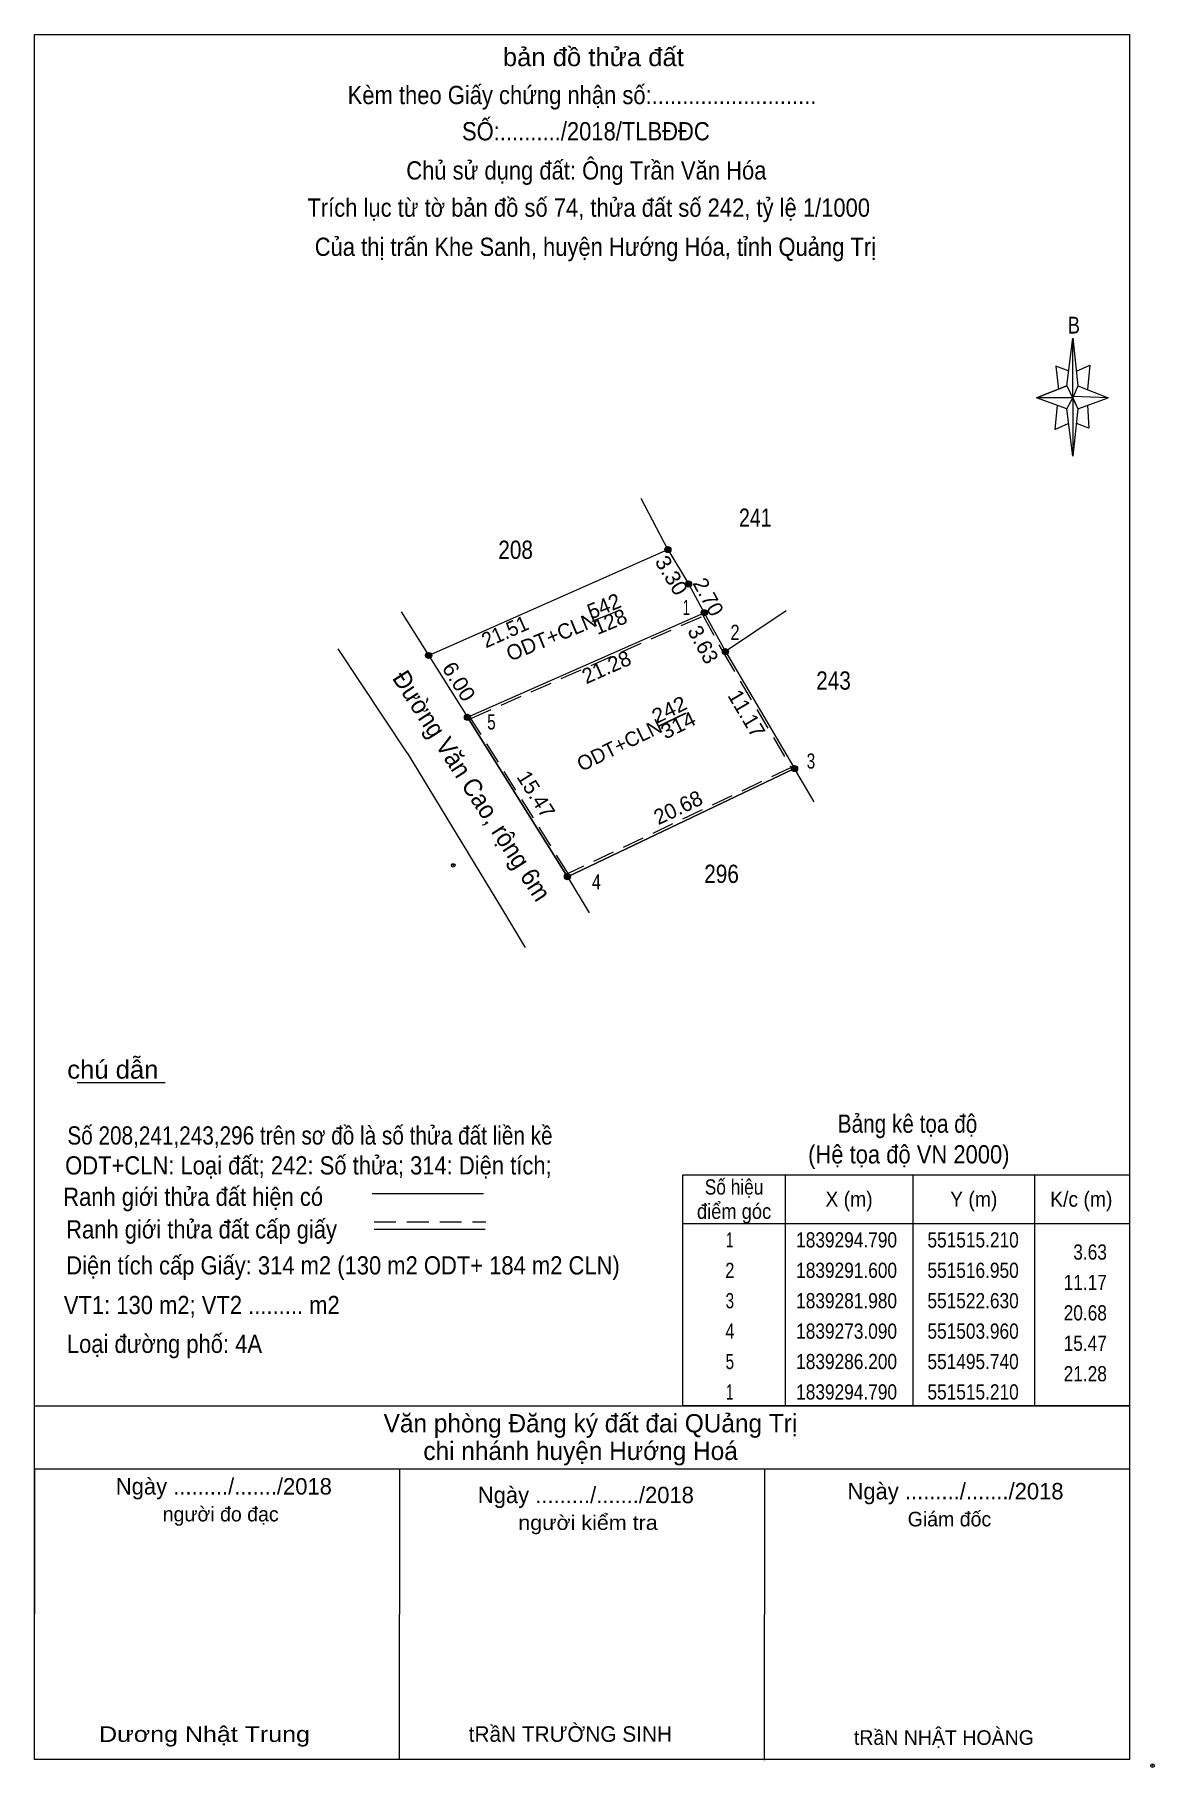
# Model space of a CAD drawing. Header units: metres. Extents: x 551253 to 552054, y 1839191 to 1839365.
# Drawn here: x 551458.9 to 551550.9, y 1839201.1 to 1839343.5 of the extents above; entities that cross this region are included whole.
import ezdxf
from ezdxf.enums import TextEntityAlignment as Align

# ---------------------------------------------------------------- set-up
doc = ezdxf.new("R2010")
doc.units = ezdxf.units.M
doc.header["$LTSCALE"] = 0.6
doc.header["$PDMODE"] = 32
doc.header["$PDSIZE"] = 0.3
doc.linetypes.add('MEDIUM_DASHED', pattern=[4.5, 3, -1.5])
doc.linetypes.add('SHORT_DASHED', pattern=[2.7, 1.5, -1.2])
for name, color, linetype, lineweight in [('1', 7, 'Continuous', 13), ('10', 7, 'Continuous', 13), ('17', 7, 'Continuous', 13), ('2', 7, 'SHORT_DASHED', 13), ('5', 7, 'Continuous', 13), ('6', 7, 'Continuous', 13), ('63', 7, 'Continuous', 13)]:
    doc.layers.add(name, color=color, linetype=linetype, lineweight=lineweight)

msp = doc.modelspace()

# ---------------------------------------------------------------- texts
at = {"layer": '1'}
msp.add_text('tRầN TRƯỜNG SINH', height=1.28, dxfattribs=at).set_placement((551511.29, 1839203.17), align=Align.RIGHT)
at = {"layer": '1', "width": 1.2}
msp.add_text('Dương Nhật Trung', height=1.28, dxfattribs=at).set_placement((551481.52, 1839203.16), align=Align.RIGHT)
at = {"layer": '2'}
for s, width, p in [('241', 0.8, (551518.13, 1839303.06)), ('208', 0.85, (551498.43, 1839300.42)), ('243', 0.85, (551524.565, 1839289.67)), ('296', 0.85, (551515.36, 1839273.78))]:
    msp.add_text(s, height=1.5, dxfattribs=dict(at, width=width)).set_placement(p, align=Align.CENTER)
for s, height, rotation, width, p in [('3.30', 1.25, 300.994, 1.05, (551510.708, 1839298.7418)), ('21.51', 1.25, 23.884, 0.95, (551497.8069, 1839293.8678)), ('6.00', 1.25, 302.127, 1.05, (551493.2361, 1839290.0074)), ('Đường Văn Cao, rộng 6m', 1.5, 302.799, 0.95, (551494.1978, 1839281.3663)), ('242', 1.2, 26.275, 1.1, (551511.3244, 1839287.4888)), ('314', 1.2, 26.275, 1.1, (551512.0594, 1839286.2112))]:
    msp.add_text(s, height=height, rotation=rotation, dxfattribs=dict(at, width=width)).set_placement(p, align=Align.CENTER)
for s, rotation, p in [('2.70', 298.56, (551513.7234, 1839296.9988)), ('542', 22.282, (551505.933, 1839295.9603)), ('ODT+CLN', 22.282, (551501.613, 1839293.461)), ('128', 22.282, (551506.438, 1839294.6842)), ('21.28', 23.807, (551506.1477, 1839290.9528))]:
    msp.add_text(s, height=1.25, rotation=rotation, dxfattribs=at).set_placement(p, align=Align.CENTER)
msp.add_text('ODT+CLN ', height=1.2, rotation=26.275, dxfattribs=at).set_placement((551511.0088, 1839286.4425), align=Align.RIGHT)
at = {"layer": '5'}
for s, height, width, p in [('bản đồ thửa đất', 1.5, 1.05, (551504.82, 1839340.93)), ('Kèm theo Giấy chứng nhận số:...........................', 1.5, 0.9, (551503.89, 1839337.81)), ('SỐ:........../2018/TLBĐĐC', 1.5, 0.9, (551504.205, 1839334.83)), ('Chủ sử dụng đất: Ông Trần Văn Hóa', 1.5, 0.9, (551504.245, 1839331.61)), ('Trích lục từ tờ bản đồ số 74, thửa đất số 242, tỷ lệ 1/1000 ', 1.5, 0.9, (551504.69, 1839328.55)), ('Của thị trấn Khe Sanh, huyện Hướng Hóa, tỉnh Quảng Trị', 1.5, 0.9, (551504.99, 1839325.33)), ('B', 1.378, 0.8, (551544.33, 1839318.95))]:
    msp.add_text(s, height=height, dxfattribs=dict(at, width=width)).set_placement(p, align=Align.CENTER)
at = {"layer": '6'}
for s, width, p in [('chú dẫn', 1.05, (551461.57, 1839257.69)), ('Số 208,241,243,296 trên sơ đồ là số thửa đất liền kề', 0.85, (551461.58, 1839252.27)), ('ODT+CLN: Loại đất; 242: Số thửa; 314: Diện tích;', 0.9, (551461.4, 1839249.81)), ('Ranh giới thửa đất hiện có ', 0.9, (551461.24, 1839247.23)), ('Ranh giới thửa đất cấp giấy', 0.9, (551461.48, 1839244.55)), ('Diện tích cấp Giấy: 314 m2 (130 m2 ODT+ 184 m2 CLN)', 0.9, (551461.49, 1839241.59)), ('VT1: 130 m2; VT2 ......... m2', 0.9, (551461.29, 1839238.33)), ('Loại đường phố: 4A', 0.9, (551461.54, 1839235.14))]:
    msp.add_text(s, height=1.5, dxfattribs=dict(at, width=width)).set_placement(p)
for s, height, width, p in [('Bảng kê tọa độ', 1.5, 0.85, (551530.65, 1839253.24)), ('(Hệ tọa độ VN 2000)', 1.5, 0.9, (551530.755, 1839250.72)), ('người kiểm tra', 1.2, 1.1, (551504.38, 1839220.59))]:
    msp.add_text(s, height=height, dxfattribs=dict(at, width=width)).set_placement(p, align=Align.CENTER)
for s, height, p in [(' Văn phòng Đăng ký đất đai QUảng Trị', 1.5, (551504.305, 1839228.61)), ('chi nhánh huyện Hướng Hoá', 1.5, (551503.77, 1839226.34)), ('Ngày ........./......./2018', 1.35, (551474.445, 1839223.5)), ('Ngày ........./......./2018', 1.35, (551504.205, 1839222.79)), ('Ngày ........./......./2018', 1.35, (551534.595, 1839223.1)), ('người đo đạc', 1.2, (551474.185, 1839221.29)), ('Giám đốc', 1.2, (551534.095, 1839220.88)), ('tRầN NHẬT HOÀNG', 1.2, (551533.64, 1839202.92))]:
    msp.add_text(s, height=height, dxfattribs=at).set_placement(p, align=Align.CENTER)
at = {"layer": '63'}
for s, width, p in [('1', 0.65, (551512.76, 1839295.8)), ('2', 0.8, (551516.84, 1839293.76)), ('5', 0.75, (551496.79, 1839286.39)), ('3', 0.75, (551523.06, 1839283.18)), ('4', 0.8, (551505.44, 1839273.25)), ('3.63', 0.85, (551547.04, 1839242.81)), ('11.17', 0.85, (551547.04, 1839240.31)), ('20.68', 0.85, (551547.04, 1839237.81)), ('15.47', 0.85, (551547.04, 1839235.31)), ('21.28', 0.85, (551547.04, 1839232.81))]:
    msp.add_text(s, height=1.25, dxfattribs=dict(at, width=width)).set_placement(p, align=Align.RIGHT)
for s, rotation, p in [('3.63', 298.61, (551513.2986, 1839293.0793)), ('11.17', 300.559, (551516.8795, 1839287.3878)), ('15.47', 302.088, (551499.5787, 1839280.732)), ('20.68', 25.462, (551512.0563, 1839279.4182))]:
    msp.add_text(s, height=1.25, rotation=rotation, dxfattribs=at).set_placement(p, align=Align.CENTER)
for s, width, p in [('Số hiệu', 0.85, (551516.39, 1839248.16)), ('điểm góc', 0.9, (551516.39, 1839246.16)), ('X (m)', 0.95, (551525.84, 1839247.16)), ('Y (m)', 0.95, (551536.095, 1839247.16)), ('K/c (m)', 0.95, (551544.935, 1839247.16)), ('1', 0.65, (551516.035, 1839243.81)), ('1839294.790', 0.85, (551525.64, 1839243.81)), ('551515.210', 0.85, (551536.04, 1839243.81)), ('2', 0.8, (551516.04, 1839241.31)), ('1839291.600', 0.85, (551525.64, 1839241.31)), ('551516.950', 0.85, (551536.04, 1839241.31)), ('3', 0.75, (551516.04, 1839238.81)), ('1839281.980', 0.85, (551525.64, 1839238.81)), ('551522.630', 0.85, (551536.04, 1839238.81)), ('4', 0.8, (551516.045, 1839236.31)), ('1839273.090', 0.85, (551525.64, 1839236.31)), ('551503.960', 0.85, (551536.04, 1839236.31)), ('5', 0.75, (551516.04, 1839233.81)), ('1839286.200', 0.85, (551525.64, 1839233.81)), ('551495.740', 0.85, (551536.04, 1839233.81)), ('1', 0.65, (551516.035, 1839231.31)), ('1839294.790', 0.85, (551525.64, 1839231.31)), ('551515.210', 0.85, (551536.04, 1839231.31))]:
    msp.add_text(s, height=1.25, dxfattribs=dict(at, width=width)).set_placement(p, align=Align.CENTER)

# ---------------------------------------------------------------- hatches: boundary and pattern name
at = {"layer": '63'}
for points in [[(551511.2, 1839301.19, 1), (551510.7, 1839301.19, 1)], [(551512.9, 1839298.36, 1), (551512.4, 1839298.36, 1)], [(551514.19, 1839295.99, 1), (551513.69, 1839295.99, 1)], [(551515.93, 1839292.8, 1), (551515.43, 1839292.8, 1)], [(551491.53, 1839292.48, 1), (551491.03, 1839292.48, 1)], [(551494.72, 1839287.4, 1), (551494.22, 1839287.4, 1)], [(551521.61, 1839283.18, 1), (551521.11, 1839283.18, 1)], [(551502.94, 1839274.29, 1), (551502.44, 1839274.29, 1)]]:
    msp.add_hatch(color=256, dxfattribs=at).paths.add_polyline_path(points)

# ---------------------------------------------------------------- linework, layer by layer
at = {"layer": '1'}
msp.add_lwpolyline([(551513.94, 1839295.99), (551515.68, 1839292.8), (551521.36, 1839283.18), (551502.69, 1839274.29), (551494.47, 1839287.4)], close=True, dxfattribs=at)
at = {"layer": '1', "linetype": 'MEDIUM_DASHED'}
msp.add_lwpolyline([(551513.85, 1839295.73), (551515.51, 1839292.7), (551521.08, 1839283.27), (551502.76, 1839274.55), (551494.76, 1839287.31)], close=True, dxfattribs=at)
at = {"layer": '1'}
msp.add_point((551493.3, 1839275.23), dxfattribs=at)
at = {"layer": '10'}
for p, q in [((551489.03, 1839296.07), (551494.47, 1839287.4)), ((551489.51, 1839284.47), (551483.83, 1839293.02)), ((551502.69, 1839274.29), (551504.49, 1839271.32))]:
    msp.add_line(p, q, dxfattribs=at)
msp.add_lwpolyline([(551489.51, 1839284.47), (551497.27, 1839271.71), (551499.08, 1839268.7)], dxfattribs=at)
at = {"layer": '17'}
for p, q in [((551462.38, 1839257.37), (551469.62, 1839257.37)), ((551458.89, 1839201.72), (551458.91, 1839225.63)), ((551488.89, 1839201.69), (551488.91, 1839225.61)), ((551518.89, 1839201.67), (551518.91, 1839225.58))]:
    msp.add_line(p, q, dxfattribs=at)
at = {"layer": '2', "linetype": 'Continuous'}
for p, q in [((551510.95, 1839301.19), (551508.74, 1839305.39)), ((551491.28, 1839292.48), (551510.95, 1839301.19)), ((551494.47, 1839287.4), (551513.94, 1839295.99)), ((551504.73, 1839295.29), (551506.97, 1839296.2)), ((551520.68, 1839296.14), (551515.68, 1839292.8)), ((551515.68, 1839292.8), (551521.36, 1839283.18)), ((551494.47, 1839287.4), (551502.69, 1839274.29)), ((551502.69, 1839274.29), (551521.36, 1839283.18)), ((551521.36, 1839283.18), (551521.55, 1839282.86)), ((551522.97, 1839280.45), (551521.55, 1839282.86)), ((551499.08, 1839268.7), (551499.22, 1839268.47))]:
    msp.add_line(p, q, dxfattribs=at)
at = {"layer": '2', "linetype": 'Continuous', "lineweight": 25}
msp.add_line((551510.16, 1839286.64), (551512.41, 1839287.75), dxfattribs=at)
at = {"layer": '2', "linetype": 'Continuous'}
msp.add_lwpolyline([(551510.95, 1839301.19), (551512.65, 1839298.36), (551513.94, 1839295.99), (551515.68, 1839292.8)], dxfattribs=at)
at = {"layer": '5'}
for p, q in [((551543.75, 1839314.66), (551544.25, 1839318.56)), ((551544.65, 1839314.66), (551547.15, 1839313.66)), ((551543.75, 1839312.76), (551541.25, 1839313.66)), ((551545.45, 1839313.06), (551545.55, 1839311.16)), ((551544.65, 1839312.76), (551544.25, 1839308.86)), ((551545.55, 1839311.16), (551544.55, 1839311.56))]:
    msp.add_line(p, q, dxfattribs=at)
for points in [[(551458.89, 1839343.52), (551548.89, 1839343.52), (551548.89, 1839201.72), (551458.89, 1839201.72)], [(551544.25, 1839318.56), (551544.65, 1839314.66), (551544.25, 1839313.66)], [(551544.25, 1839313.66), (551541.25, 1839313.66), (551543.75, 1839314.66), (551544.65, 1839312.76), (551547.15, 1839313.66), (551544.25, 1839313.76)], [(551544.25, 1839313.66), (551544.25, 1839308.86), (551543.75, 1839312.76)]]:
    msp.add_lwpolyline(points, close=True, dxfattribs=at)
for points in [[(551543.95, 1839315.86), (551542.85, 1839316.26), (551543.05, 1839314.36)], [(551544.55, 1839315.86), (551545.65, 1839316.36), (551545.45, 1839314.36)], [(551544.25, 1839313.66), (551543.75, 1839314.66), (551541.25, 1839313.66)], [(551542.95, 1839313.06), (551542.75, 1839311.06), (551543.85, 1839311.56)], [(551544.25, 1839313.66), (551544.65, 1839312.76), (551547.15, 1839313.66)]]:
    msp.add_lwpolyline(points, dxfattribs=at)
at = {"layer": '6'}
for p, q in [((551486.65, 1839248.24), (551495.79, 1839248.24)), ((551486.79, 1839245.31), (551495.93, 1839245.31)), ((551458.89, 1839230.78), (551548.89, 1839230.78)), ((551458.89, 1839230.78), (551548.89, 1839230.78)), ((551458.89, 1839225.62), (551548.89, 1839225.62))]:
    msp.add_line(p, q, dxfattribs=at)
at = {"layer": '6', "linetype": 'MEDIUM_DASHED'}
msp.add_line((551486.79, 1839245.93), (551495.99, 1839245.93), dxfattribs=at)
at = {"layer": '6'}
msp.add_point((551550.79, 1839201.22), dxfattribs=at)
at = {"layer": '63'}
for p, q in [((551520.59, 1839249.78), (551520.59, 1839230.78)), ((551531.09, 1839249.78), (551531.09, 1839230.78)), ((551541.09, 1839249.78), (551541.09, 1839230.78)), ((551512.19, 1839245.78), (551548.89, 1839245.78))]:
    msp.add_line(p, q, dxfattribs=at)
msp.add_lwpolyline([(551512.19, 1839249.78), (551548.89, 1839249.78), (551548.89, 1839230.78), (551512.19, 1839230.78)], close=True, dxfattribs=at)
for centre in [(551510.95, 1839301.19), (551512.65, 1839298.36), (551513.94, 1839295.99), (551515.68, 1839292.8), (551491.28, 1839292.48), (551494.47, 1839287.4), (551521.36, 1839283.18), (551502.69, 1839274.29)]:
    msp.add_circle(centre, 0.25, dxfattribs=at)

msp.set_redraw_order([(e.dxf.handle, doc.entitydb.next_handle()) for e in msp.query("TEXT MTEXT ATTDEF DIMENSION ARC_DIMENSION")])  # texts and dimensions are drawn at this point

doc.saveas('drawing.dxf')
